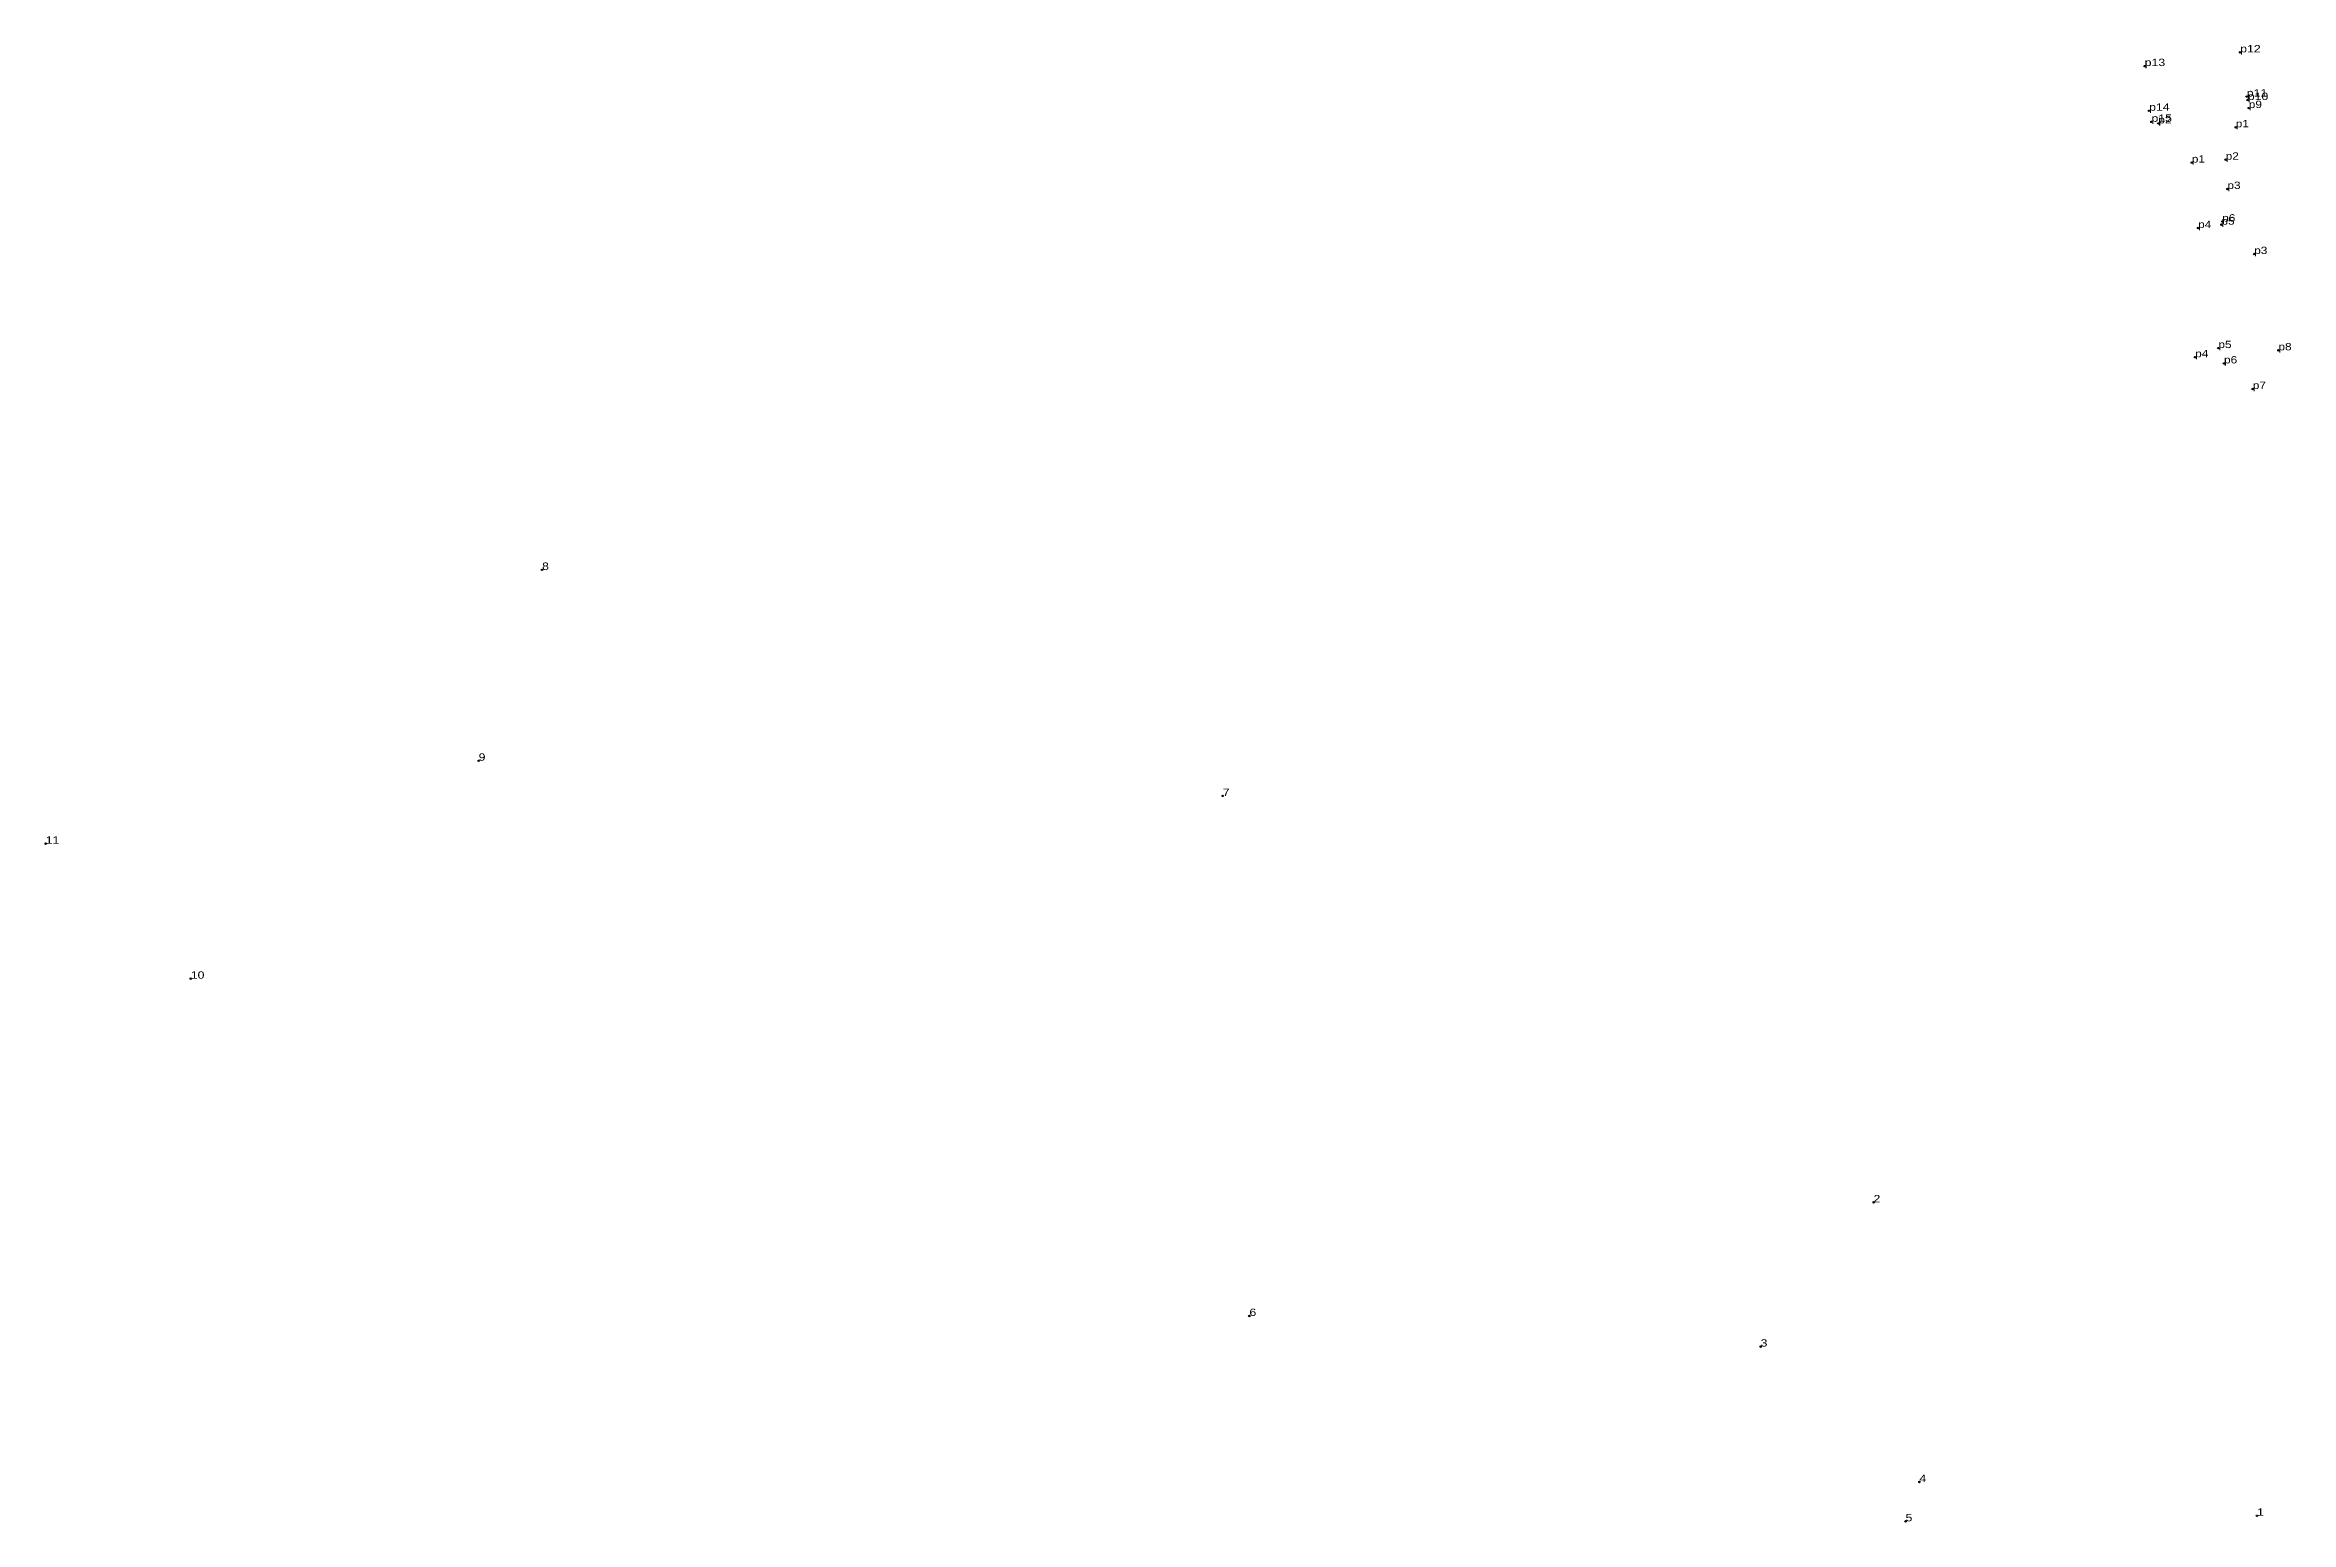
# Model space of a CAD drawing. Header units: metres. Extents: x 1 to 555159, y 1817839 to 1851843.
# Drawn here: x 546370 to 546918, y 1836682 to 1837043 of the extents above; entities that cross this region are included whole.
import ezdxf

# ---------------------------------------------------------------- set-up
doc = ezdxf.new("R2010")
doc.units = ezdxf.units.M
doc.header["$LTSCALE"] = 0.72
doc.header["$PDMODE"] = 32
doc.header["$PDSIZE"] = 0.36
doc.layers.add('12', color=7, linetype='Continuous')
doc.layers.add('7', color=7, linetype='Continuous')

msp = doc.modelspace()

# ---------------------------------------------------------------- texts
at = {"layer": '12'}
for s, width, p in [('p13', 1.25, (546882.46, 1837037.61)), ('p12', 1.25, (546905.79, 1837040.96)), ('p11', 1.25, (546907.39, 1837030.17)), ('p14', 1.25, (546883.55, 1837026.7)), ('p10', 1.25, (546907.64, 1837029.32)), ('p9', 1.2, (546907.89, 1837027.35)), ('p15', 1.25, (546884.12, 1837023.99)), ('p2', 1.2, (546885.81, 1837023.6)), ('p1', 1.2, (546904.71, 1837022.66)), ('p1', 1.2, (546893.98, 1837014.04)), ('p2', 1.2, (546902.26, 1837014.74)), ('p3', 1.2, (546902.68, 1837007.58)), ('p4', 1.2, (546895.52, 1836998.03)), ('p5', 1.2, (546901.22, 1836998.85)), ('p6', 1.2, (546901.4, 1836999.62)), ('p3', 1.2, (546909.22, 1836991.68)), ('p4', 1.2, (546894.8, 1836966.47)), ('p5', 1.2, (546900.47, 1836968.7)), ('p6', 1.2, (546901.85, 1836964.95)), ('p8', 1.2, (546915.14, 1836968.15)), ('p7', 1.2, (546908.88, 1836958.71)), ('8', 1.25, (546490.99, 1836914.5)), ('9', 1.25, (546475.49, 1836867.86)), ('7', 1.25, (546657.27, 1836859.28)), ('11', 1.25, (546369.73, 1836847.6)), ('10', 1.25, (546405.17, 1836814.6)), ('2', 1.25, (546816.23, 1836759.96)), ('6', 1.25, (546663.77, 1836732.18)), ('3', 1.25, (546788.64, 1836724.7)), ('4', 1.25, (546827.44, 1836691.62)), ('5', 1.25, (546824.05, 1836682)), ('1', 1.25, (546909.9, 1836683.36))]:
    msp.add_text(s, height=1.8, dxfattribs=dict(at, width=width)).set_placement(p)

# ---------------------------------------------------------------- linework, layer by layer
at = {"layer": '7'}
for p in [(546882.46, 1837037.61), (546905.79, 1837040.96), (546883.55, 1837026.7), (546907.39, 1837030.17), (546907.64, 1837029.32), (546907.89, 1837027.35), (546884.12, 1837023.99), (546885.81, 1837023.6), (546904.71, 1837022.66), (546893.98, 1837014.04), (546902.26, 1837014.74), (546902.68, 1837007.58), (546901.22, 1836998.85), (546901.4, 1836999.62), (546895.52, 1836998.03), (546909.22, 1836991.68), (546894.8, 1836966.47), (546900.47, 1836968.7), (546915.14, 1836968.15), (546901.85, 1836964.95), (546908.88, 1836958.71), (546490.99, 1836914.5), (546475.49, 1836867.86), (546657.27, 1836859.28), (546369.73, 1836847.6), (546405.17, 1836814.6), (546816.23, 1836759.96), (546663.77, 1836732.18), (546788.64, 1836724.7), (546827.44, 1836691.62), (546824.05, 1836682), (546909.9, 1836683.36)]:
    msp.add_point(p, dxfattribs=at)

msp.set_redraw_order([(e.dxf.handle, doc.entitydb.next_handle()) for e in msp.query("TEXT MTEXT ATTDEF DIMENSION ARC_DIMENSION")])  # texts and dimensions are drawn at this point

doc.saveas('drawing.dxf')
